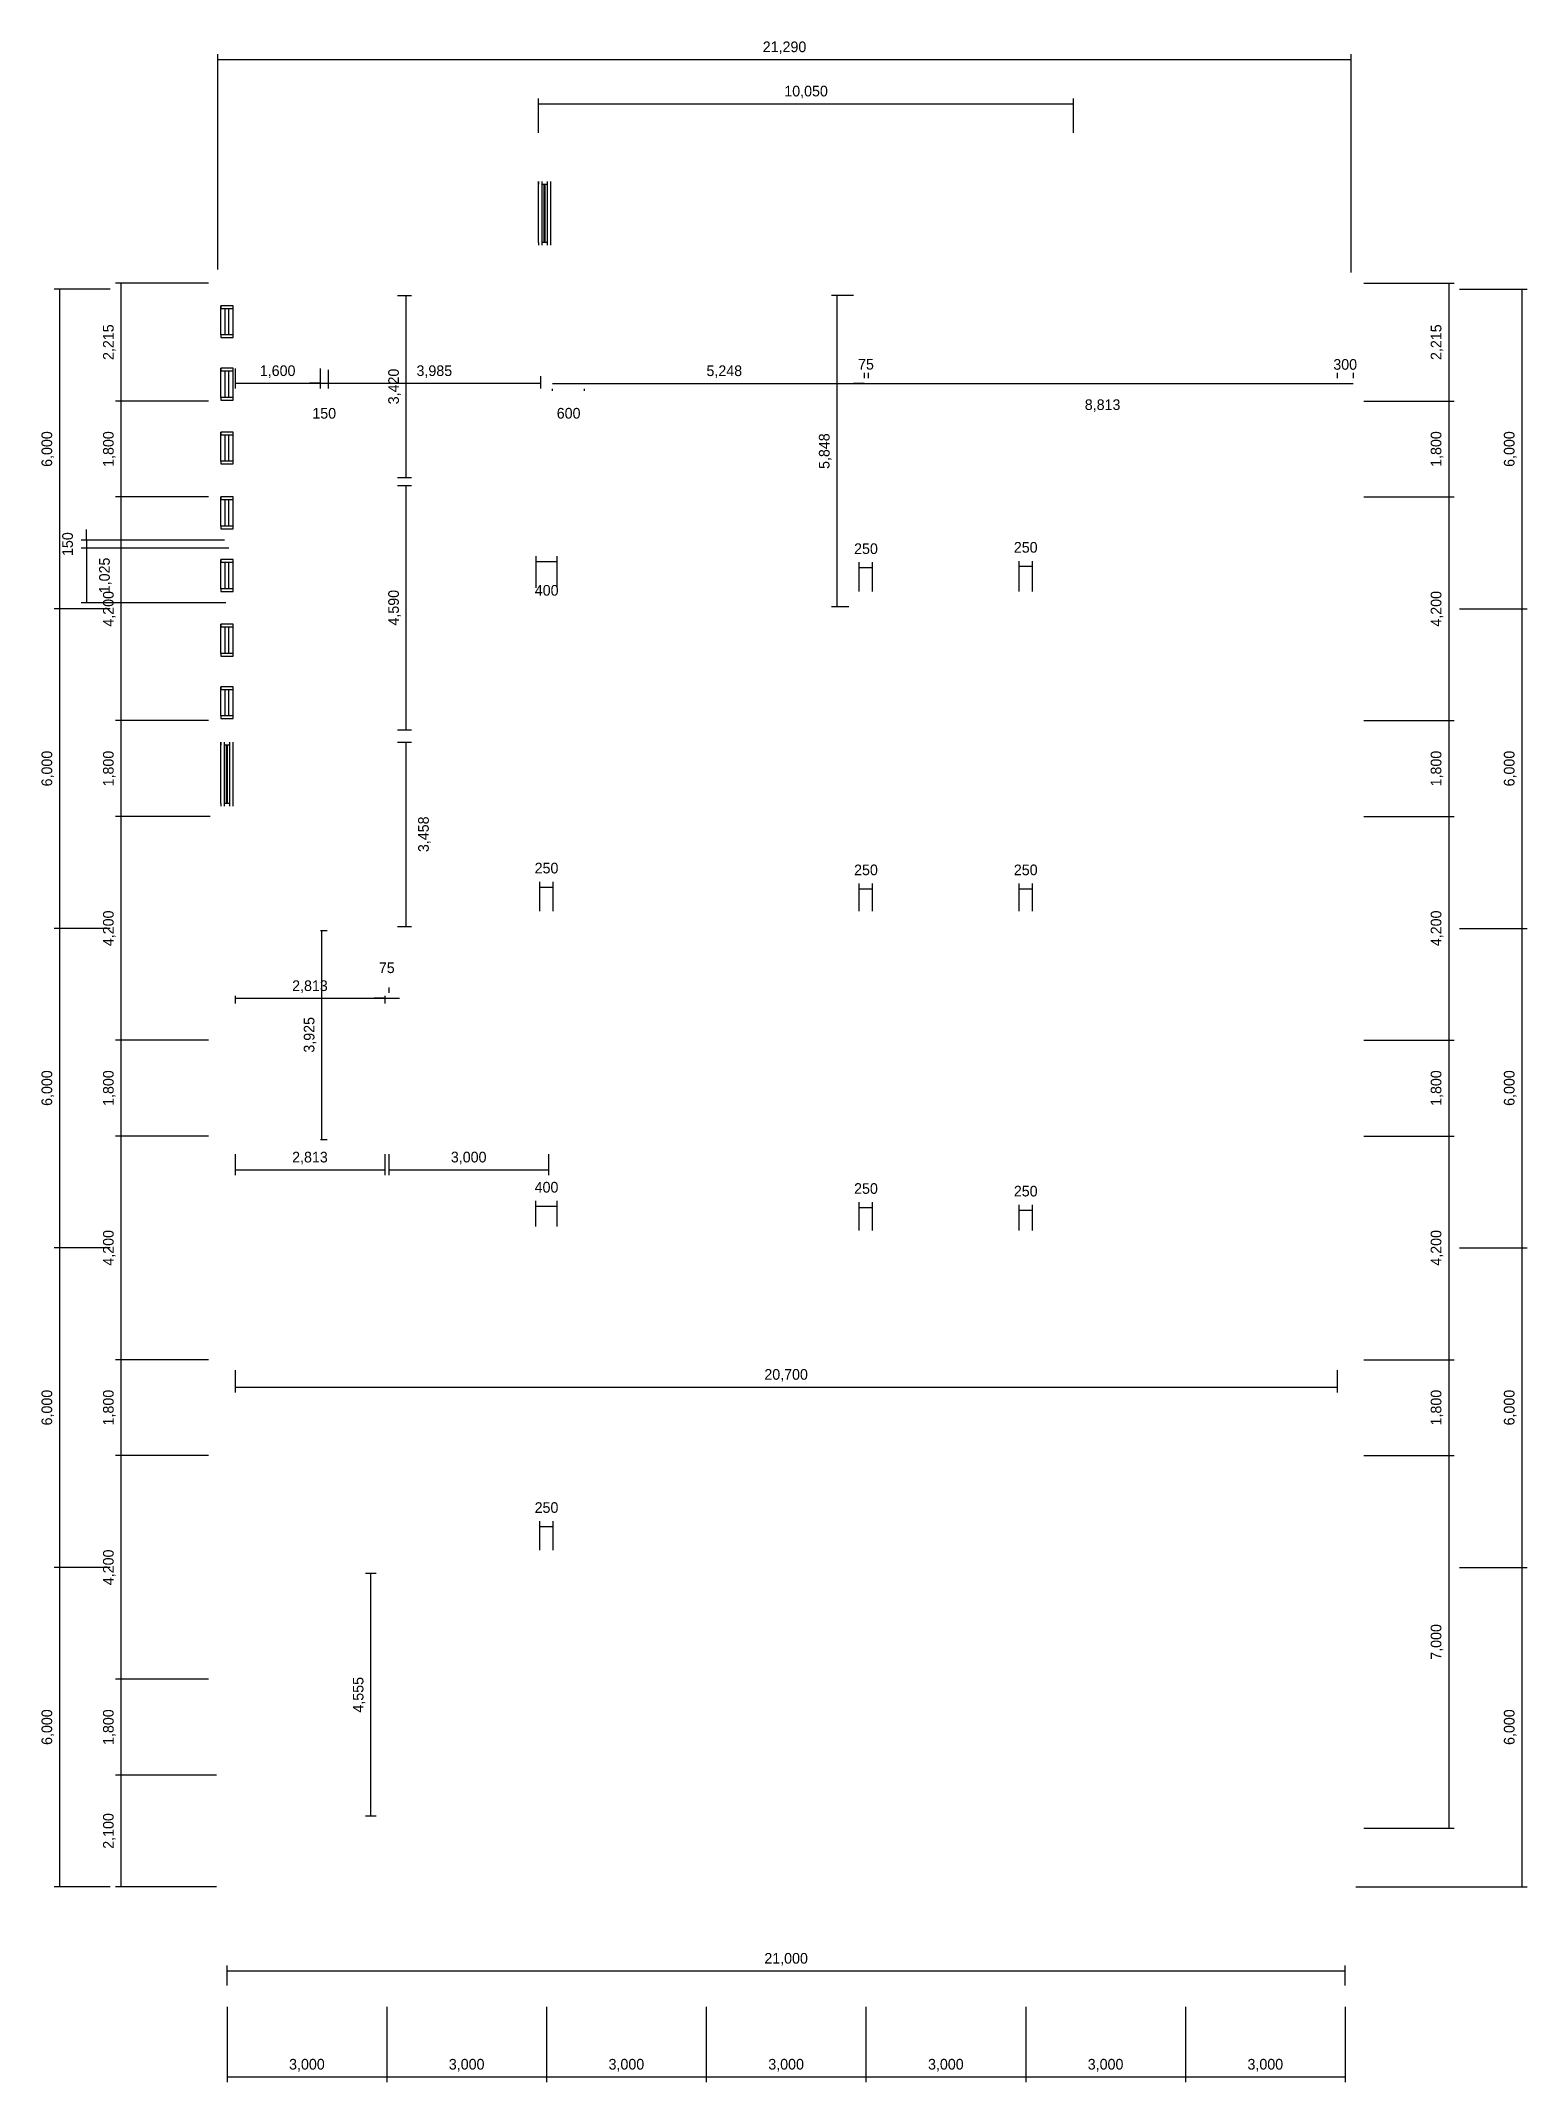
# Model space of a CAD drawing. Extents: x -2017610 to 288295, y -481381 to 250994.
# Drawn here: x 206025 to 233941, y -277472 to -239139 of the extents above; entities that cross this region are included whole.
import ezdxf

# ---------------------------------------------------------------- set-up
doc = ezdxf.new("R2010")
doc.units = 0
doc.header["$LTSCALE"] = 7
doc.header["$MEASUREMENT"] = 0
doc.header["$PDMODE"] = 2
doc.layers.get('0').update_dxf_attribs({"linetype": 'CONTINUOUS'})
doc.layers.get('DEFPOINTS').update_dxf_attribs({"linetype": 'CONTINUOUS'})
doc.layers.add('DIM', color=1, linetype='CONTINUOUS')
doc.layers.add('DOOR-WINDOW', color=8, linetype='CONTINUOUS')
doc.styles.add('STYLUS', font='stylu.ttf')
doc.dimstyles.new('DIM100S', dxfattribs={"dimscale": 0, "dimtxt": 200, "dimasz": 200, "dimexe": 100, "dimexo": 200, "dimgap": 100, "dimtad": 1, "dimdec": 0, "dimtxsty": 'STYLUS', "dimblk1": 'ARCHTICK', "dimblk2": 'ARCHTICK', "dimsah": 1, "dimcen": 100, "dimclrd": 256, "dimclre": 256, "dimclrt": 10, "dimazin": 3, "dimtfac": 1, "dimtdec": 0, "dimtmove": 0, "dimatfit": 3, "dimtolj": 1, "dimtzin": 0})

msp = doc.modelspace()

# ---------------------------------------------------------------- blocks, each defined once
blk = doc.blocks.new('*D653')
at = {"layer": 'DEFPOINTS', "color": 0}
for p in [(224648, -249007), (224398, -249680), (224648, -249680)]:
    blk.add_point(p, dxfattribs=at)
at = {"layer": 'DIM'}
for p, q in [((224398, -249480), (224398, -248907)), ((224398, -249007), (224648, -249007)), ((224648, -249480), (224648, -248907))]:
    blk.add_line(p, q, dxfattribs=at)
at = {"layer": 'DIM', "color": 10, "insert": (224523, -248652), "char_height": 200, "attachment_point": 5, "style": 'STYLUS'}
blk.add_mtext('\\A1;250', dxfattribs=at)
blk = doc.blocks.new('_ARCHTICK')
blk = doc.blocks.new('*D654')
at = {"layer": 'DEFPOINTS', "color": 0}
for p in [(221648, -249032), (221398, -249680), (221648, -249680)]:
    blk.add_point(p, dxfattribs=at)
at = {"layer": 'DIM'}
for p, q in [((221398, -249480), (221398, -248932)), ((221398, -249032), (221648, -249032)), ((221648, -249480), (221648, -248932))]:
    blk.add_line(p, q, dxfattribs=at)
at = {"layer": 'DIM', "color": 10, "insert": (221523, -248677), "char_height": 200, "attachment_point": 5, "style": 'STYLUS'}
blk.add_mtext('\\A1;250', dxfattribs=at)
blk = doc.blocks.new('*D655')
at = {"layer": 'DEFPOINTS', "color": 0}
for p in [(215726, -248914), (215326, -249608), (215726, -249608)]:
    blk.add_point(p, dxfattribs=at)
at = {"layer": 'DIM'}
for p, q in [((215326, -249408), (215326, -248814)), ((215326, -248914), (215726, -248914)), ((215726, -249408), (215726, -248814))]:
    blk.add_line(p, q, dxfattribs=at)
at = {"layer": 'DIM', "color": 10, "insert": (215526, -249459), "char_height": 200, "attachment_point": 5, "style": 'STYLUS'}
blk.add_mtext('\\A1;400', dxfattribs=at)
blk = doc.blocks.new('*D656')
at = {"layer": 'DEFPOINTS', "color": 0}
for p in [(215648, -255030), (215398, -255680), (215648, -255680)]:
    blk.add_point(p, dxfattribs=at)
at = {"layer": 'DIM'}
for p, q in [((215398, -255480), (215398, -254930)), ((215398, -255030), (215648, -255030)), ((215648, -255480), (215648, -254930))]:
    blk.add_line(p, q, dxfattribs=at)
at = {"layer": 'DIM', "color": 10, "insert": (215523, -254675), "char_height": 200, "attachment_point": 5, "style": 'STYLUS'}
blk.add_mtext('\\A1;250', dxfattribs=at)
blk = doc.blocks.new('*D657')
at = {"layer": 'DEFPOINTS', "color": 0}
for p in [(221648, -255064), (221398, -255680), (221648, -255680)]:
    blk.add_point(p, dxfattribs=at)
at = {"layer": 'DIM'}
for p, q in [((221398, -255480), (221398, -254964)), ((221398, -255064), (221648, -255064)), ((221648, -255480), (221648, -254964))]:
    blk.add_line(p, q, dxfattribs=at)
at = {"layer": 'DIM', "color": 10, "insert": (221523, -254709), "char_height": 200, "attachment_point": 5, "style": 'STYLUS'}
blk.add_mtext('\\A1;250', dxfattribs=at)
blk = doc.blocks.new('*D658')
at = {"layer": 'DEFPOINTS', "color": 0}
for p in [(224648, -255064), (224398, -255680), (224648, -255680)]:
    blk.add_point(p, dxfattribs=at)
at = {"layer": 'DIM'}
for p, q in [((224398, -255480), (224398, -254964)), ((224398, -255064), (224648, -255064)), ((224648, -255480), (224648, -254964))]:
    blk.add_line(p, q, dxfattribs=at)
at = {"layer": 'DIM', "color": 10, "insert": (224523, -254709), "char_height": 200, "attachment_point": 5, "style": 'STYLUS'}
blk.add_mtext('\\A1;250', dxfattribs=at)
blk = doc.blocks.new('*D659')
at = {"layer": 'DEFPOINTS', "color": 0}
for p in [(215723, -261023), (215323, -261605), (215723, -261605)]:
    blk.add_point(p, dxfattribs=at)
at = {"layer": 'DIM'}
for p, q in [((215323, -261405), (215323, -260923)), ((215323, -261023), (215723, -261023)), ((215723, -261405), (215723, -260923))]:
    blk.add_line(p, q, dxfattribs=at)
at = {"layer": 'DIM', "color": 10, "insert": (215523, -260668), "char_height": 200, "attachment_point": 5, "style": 'STYLUS'}
blk.add_mtext('\\A1;400', dxfattribs=at)
blk = doc.blocks.new('*D660')
at = {"layer": 'DEFPOINTS', "color": 0}
for p in [(221648, -261047), (221398, -261680), (221648, -261680)]:
    blk.add_point(p, dxfattribs=at)
at = {"layer": 'DIM'}
for p, q in [((221398, -261480), (221398, -260947)), ((221398, -261047), (221648, -261047)), ((221648, -261480), (221648, -260947))]:
    blk.add_line(p, q, dxfattribs=at)
at = {"layer": 'DIM', "color": 10, "insert": (221523, -260692), "char_height": 200, "attachment_point": 5, "style": 'STYLUS'}
blk.add_mtext('\\A1;250', dxfattribs=at)
blk = doc.blocks.new('*D661')
at = {"layer": 'DEFPOINTS', "color": 0}
for p in [(224648, -261096), (224398, -261680), (224648, -261680)]:
    blk.add_point(p, dxfattribs=at)
at = {"layer": 'DIM'}
for p, q in [((224398, -261480), (224398, -260996)), ((224648, -261480), (224648, -260996)), ((224398, -261096), (224648, -261096))]:
    blk.add_line(p, q, dxfattribs=at)
at = {"layer": 'DIM', "color": 10, "insert": (224523, -260741), "char_height": 200, "attachment_point": 5, "style": 'STYLUS'}
blk.add_mtext('\\A1;250', dxfattribs=at)
blk = doc.blocks.new('*D662')
at = {"layer": 'DEFPOINTS', "color": 0}
for p in [(215648, -267038), (215398, -267680), (215648, -267680)]:
    blk.add_point(p, dxfattribs=at)
at = {"layer": 'DIM'}
for p, q in [((215398, -267480), (215398, -266938)), ((215398, -267038), (215648, -267038)), ((215648, -267480), (215648, -266938))]:
    blk.add_line(p, q, dxfattribs=at)
at = {"layer": 'DIM', "color": 10, "insert": (215523, -266683), "char_height": 200, "attachment_point": 5, "style": 'STYLUS'}
blk.add_mtext('\\A1;250', dxfattribs=at)
blk = doc.blocks.new('*D663')
at = {"layer": 'DEFPOINTS', "color": 0}
for p in [(225423, -240320), (215373, -241065), (225423, -241065)]:
    blk.add_point(p, dxfattribs=at)
at = {"layer": 'DIM'}
for p, q in [((215373, -240865), (215373, -240220)), ((215373, -240320), (225423, -240320)), ((225423, -240865), (225423, -240220))]:
    blk.add_line(p, q, dxfattribs=at)
at = {"layer": 'DIM', "color": 10, "insert": (220398, -240101), "char_height": 200, "attachment_point": 5, "style": 'STYLUS'}
blk.add_mtext('\\A1;10,050', dxfattribs=at)
blk = doc.blocks.new('*D664')
at = {"layer": 'DEFPOINTS', "color": 0}
for p in [(230638, -239489), (209348, -243630), (230638, -243690)]:
    blk.add_point(p, dxfattribs=at)
at = {"layer": 'DIM'}
for p, q in [((209348, -243430), (209348, -239389)), ((209348, -239489), (230638, -239489)), ((230638, -243490), (230638, -239389))]:
    blk.add_line(p, q, dxfattribs=at)
at = {"layer": 'DIM', "color": 10, "insert": (219993, -239270), "char_height": 200, "attachment_point": 5, "style": 'STYLUS'}
blk.add_mtext('\\A1;21,290', dxfattribs=at)
blk = doc.blocks.new('*D665')
at = {"layer": 'DEFPOINTS', "color": 0}
for p in [(209523, -275855), (212523, -275855), (212523, -277372)]:
    blk.add_point(p, dxfattribs=at)
at = {"layer": 'DIM'}
for p, q in [((209523, -276055), (209523, -277472)), ((212523, -276055), (212523, -277472)), ((209523, -277372), (212523, -277372))]:
    blk.add_line(p, q, dxfattribs=at)
at = {"layer": 'DIM', "color": 10, "insert": (211023, -277154), "char_height": 200, "attachment_point": 5, "style": 'STYLUS'}
blk.add_mtext('\\A1;3,000', dxfattribs=at)
blk = doc.blocks.new('*D666')
at = {"layer": 'DEFPOINTS', "color": 0}
for p in [(212523, -275855), (215523, -275855), (215523, -277372)]:
    blk.add_point(p, dxfattribs=at)
at = {"layer": 'DIM'}
for p, q in [((212523, -276055), (212523, -277472)), ((215523, -276055), (215523, -277472)), ((212523, -277372), (215523, -277372))]:
    blk.add_line(p, q, dxfattribs=at)
at = {"layer": 'DIM', "color": 10, "insert": (214023, -277154), "char_height": 200, "attachment_point": 5, "style": 'STYLUS'}
blk.add_mtext('\\A1;3,000', dxfattribs=at)
blk = doc.blocks.new('*D667')
at = {"layer": 'DEFPOINTS', "color": 0}
for p in [(215523, -275855), (218523, -275855), (218523, -277372)]:
    blk.add_point(p, dxfattribs=at)
at = {"layer": 'DIM'}
for p, q in [((215523, -276055), (215523, -277472)), ((218523, -276055), (218523, -277472)), ((215523, -277372), (218523, -277372))]:
    blk.add_line(p, q, dxfattribs=at)
at = {"layer": 'DIM', "color": 10, "insert": (217023, -277154), "char_height": 200, "attachment_point": 5, "style": 'STYLUS'}
blk.add_mtext('\\A1;3,000', dxfattribs=at)
blk = doc.blocks.new('*D668')
at = {"layer": 'DEFPOINTS', "color": 0}
for p in [(218523, -275855), (221523, -275855), (221523, -277372)]:
    blk.add_point(p, dxfattribs=at)
at = {"layer": 'DIM'}
for p, q in [((218523, -276055), (218523, -277472)), ((221523, -276055), (221523, -277472)), ((218523, -277372), (221523, -277372))]:
    blk.add_line(p, q, dxfattribs=at)
at = {"layer": 'DIM', "color": 10, "insert": (220023, -277154), "char_height": 200, "attachment_point": 5, "style": 'STYLUS'}
blk.add_mtext('\\A1;3,000', dxfattribs=at)
blk = doc.blocks.new('*D669')
at = {"layer": 'DEFPOINTS', "color": 0}
for p in [(221523, -275855), (224523, -275855), (224523, -277372)]:
    blk.add_point(p, dxfattribs=at)
at = {"layer": 'DIM'}
for p, q in [((221523, -276055), (221523, -277472)), ((224523, -276055), (224523, -277472)), ((221523, -277372), (224523, -277372))]:
    blk.add_line(p, q, dxfattribs=at)
at = {"layer": 'DIM', "color": 10, "insert": (223023, -277154), "char_height": 200, "attachment_point": 5, "style": 'STYLUS'}
blk.add_mtext('\\A1;3,000', dxfattribs=at)
blk = doc.blocks.new('*D670')
at = {"layer": 'DEFPOINTS', "color": 0}
for p in [(224523, -275855), (227523, -275855), (227523, -277372)]:
    blk.add_point(p, dxfattribs=at)
at = {"layer": 'DIM'}
for p, q in [((224523, -276055), (224523, -277472)), ((227523, -276055), (227523, -277472)), ((224523, -277372), (227523, -277372))]:
    blk.add_line(p, q, dxfattribs=at)
at = {"layer": 'DIM', "color": 10, "insert": (226023, -277154), "char_height": 200, "attachment_point": 5, "style": 'STYLUS'}
blk.add_mtext('\\A1;3,000', dxfattribs=at)
blk = doc.blocks.new('*D671')
at = {"layer": 'DEFPOINTS', "color": 0}
for p in [(227523, -275855), (230523, -275855), (230523, -277372)]:
    blk.add_point(p, dxfattribs=at)
at = {"layer": 'DIM'}
for p, q in [((227523, -276055), (227523, -277472)), ((230523, -276055), (230523, -277472)), ((227523, -277372), (230523, -277372))]:
    blk.add_line(p, q, dxfattribs=at)
at = {"layer": 'DIM', "color": 10, "insert": (229023, -277154), "char_height": 200, "attachment_point": 5, "style": 'STYLUS'}
blk.add_mtext('\\A1;3,000', dxfattribs=at)
blk = doc.blocks.new('*D672')
at = {"layer": 'DEFPOINTS', "color": 0}
for p in [(230523, -275384), (209523, -275855), (230523, -275855)]:
    blk.add_point(p, dxfattribs=at)
at = {"layer": 'DIM'}
for p, q in [((209523, -275655), (209523, -275284)), ((209523, -275384), (230523, -275384)), ((230523, -275655), (230523, -275284))]:
    blk.add_line(p, q, dxfattribs=at)
at = {"layer": 'DIM', "color": 10, "insert": (220023, -275165), "char_height": 200, "attachment_point": 5, "style": 'STYLUS'}
blk.add_mtext('\\A1;21,000', dxfattribs=at)
blk = doc.blocks.new('*D673')
at = {"layer": 'DEFPOINTS', "color": 0}
for p in [(230673, -243690), (230673, -245905), (232467, -245905)]:
    blk.add_point(p, dxfattribs=at)
at = {"layer": 'DIM'}
for p, q in [((230873, -243690), (232567, -243690)), ((232467, -243690), (232467, -245905)), ((230873, -245905), (232567, -245905))]:
    blk.add_line(p, q, dxfattribs=at)
at = {"layer": 'DIM', "color": 10, "insert": (232249, -244798), "char_height": 200, "attachment_point": 5, "rotation": 90, "style": 'STYLUS'}
blk.add_mtext('\\A1;2,215', dxfattribs=at)
blk = doc.blocks.new('*D674')
at = {"layer": 'DEFPOINTS', "color": 0}
for p in [(230673, -245905), (230673, -247705), (232467, -247705)]:
    blk.add_point(p, dxfattribs=at)
at = {"layer": 'DIM'}
for p, q in [((230873, -245905), (232567, -245905)), ((232467, -245905), (232467, -247705)), ((230873, -247705), (232567, -247705))]:
    blk.add_line(p, q, dxfattribs=at)
at = {"layer": 'DIM', "color": 10, "insert": (232248, -246805), "char_height": 200, "attachment_point": 5, "rotation": 90, "style": 'STYLUS'}
blk.add_mtext('\\A1;1,800', dxfattribs=at)
blk = doc.blocks.new('*D675')
at = {"layer": 'DEFPOINTS', "color": 0}
for p in [(230673, -247705), (230673, -251905), (232467, -251905)]:
    blk.add_point(p, dxfattribs=at)
at = {"layer": 'DIM'}
for p, q in [((230873, -247705), (232567, -247705)), ((232467, -247705), (232467, -251905)), ((230873, -251905), (232567, -251905))]:
    blk.add_line(p, q, dxfattribs=at)
at = {"layer": 'DIM', "color": 10, "insert": (232248, -249805), "char_height": 200, "attachment_point": 5, "rotation": 90, "style": 'STYLUS'}
blk.add_mtext('\\A1;4,200', dxfattribs=at)
blk = doc.blocks.new('*D676')
at = {"layer": 'DEFPOINTS', "color": 0}
for p in [(230673, -251905), (230673, -253705), (232467, -253705)]:
    blk.add_point(p, dxfattribs=at)
at = {"layer": 'DIM'}
for p, q in [((230873, -251905), (232567, -251905)), ((232467, -251905), (232467, -253705)), ((230873, -253705), (232567, -253705))]:
    blk.add_line(p, q, dxfattribs=at)
at = {"layer": 'DIM', "color": 10, "insert": (232248, -252805), "char_height": 200, "attachment_point": 5, "rotation": 90, "style": 'STYLUS'}
blk.add_mtext('\\A1;1,800', dxfattribs=at)
blk = doc.blocks.new('*D677')
at = {"layer": 'DEFPOINTS', "color": 0}
for p in [(230673, -253705), (230673, -257905), (232467, -257905)]:
    blk.add_point(p, dxfattribs=at)
at = {"layer": 'DIM'}
for p, q in [((230873, -253705), (232567, -253705)), ((232467, -253705), (232467, -257905)), ((230873, -257905), (232567, -257905))]:
    blk.add_line(p, q, dxfattribs=at)
at = {"layer": 'DIM', "color": 10, "insert": (232248, -255805), "char_height": 200, "attachment_point": 5, "rotation": 90, "style": 'STYLUS'}
blk.add_mtext('\\A1;4,200', dxfattribs=at)
blk = doc.blocks.new('*D678')
at = {"layer": 'DEFPOINTS', "color": 0}
for p in [(230673, -257905), (230673, -259705), (232467, -259705)]:
    blk.add_point(p, dxfattribs=at)
at = {"layer": 'DIM'}
for p, q in [((230873, -257905), (232567, -257905)), ((232467, -257905), (232467, -259705)), ((230873, -259705), (232567, -259705))]:
    blk.add_line(p, q, dxfattribs=at)
at = {"layer": 'DIM', "color": 10, "insert": (232248, -258805), "char_height": 200, "attachment_point": 5, "rotation": 90, "style": 'STYLUS'}
blk.add_mtext('\\A1;1,800', dxfattribs=at)
blk = doc.blocks.new('*D679')
at = {"layer": 'DEFPOINTS', "color": 0}
for p in [(230673, -259705), (230673, -263905), (232467, -263905)]:
    blk.add_point(p, dxfattribs=at)
at = {"layer": 'DIM'}
for p, q in [((230873, -259705), (232567, -259705)), ((232467, -259705), (232467, -263905)), ((230873, -263905), (232567, -263905))]:
    blk.add_line(p, q, dxfattribs=at)
at = {"layer": 'DIM', "color": 10, "insert": (232248, -261805), "char_height": 200, "attachment_point": 5, "rotation": 90, "style": 'STYLUS'}
blk.add_mtext('\\A1;4,200', dxfattribs=at)
blk = doc.blocks.new('*D680')
at = {"layer": 'DEFPOINTS', "color": 0}
for p in [(230673, -263905), (230673, -265705), (232467, -265705)]:
    blk.add_point(p, dxfattribs=at)
at = {"layer": 'DIM'}
for p, q in [((230873, -263905), (232567, -263905)), ((232467, -263905), (232467, -265705)), ((230873, -265705), (232567, -265705))]:
    blk.add_line(p, q, dxfattribs=at)
at = {"layer": 'DIM', "color": 10, "insert": (232248, -264805), "char_height": 200, "attachment_point": 5, "rotation": 90, "style": 'STYLUS'}
blk.add_mtext('\\A1;1,800', dxfattribs=at)
blk = doc.blocks.new('*D681')
at = {"layer": 'DEFPOINTS', "color": 0}
for p in [(230673, -265705), (230673, -272705), (232467, -272705)]:
    blk.add_point(p, dxfattribs=at)
at = {"layer": 'DIM'}
for p, q in [((230873, -265705), (232567, -265705)), ((232467, -265705), (232467, -272705)), ((230873, -272705), (232567, -272705))]:
    blk.add_line(p, q, dxfattribs=at)
at = {"layer": 'DIM', "color": 10, "insert": (232248, -269205), "char_height": 200, "attachment_point": 5, "rotation": 90, "style": 'STYLUS'}
blk.add_mtext('\\A1;7,000', dxfattribs=at)
blk = doc.blocks.new('*D682')
at = {"layer": 'DEFPOINTS', "color": 0}
for p in [(232467, -243805), (232467, -249805), (233841, -249805)]:
    blk.add_point(p, dxfattribs=at)
at = {"layer": 'DIM'}
for p, q in [((232667, -243805), (233941, -243805)), ((233841, -243805), (233841, -249805)), ((232667, -249805), (233941, -249805))]:
    blk.add_line(p, q, dxfattribs=at)
at = {"layer": 'DIM', "color": 10, "insert": (233622, -246805), "char_height": 200, "attachment_point": 5, "rotation": 90, "style": 'STYLUS'}
blk.add_mtext('\\A1;6,000', dxfattribs=at)
blk = doc.blocks.new('*D683')
at = {"layer": 'DEFPOINTS', "color": 0}
for p in [(232467, -249805), (232467, -255805), (233841, -255805)]:
    blk.add_point(p, dxfattribs=at)
at = {"layer": 'DIM'}
for p, q in [((232667, -249805), (233941, -249805)), ((233841, -249805), (233841, -255805)), ((232667, -255805), (233941, -255805))]:
    blk.add_line(p, q, dxfattribs=at)
at = {"layer": 'DIM', "color": 10, "insert": (233622, -252805), "char_height": 200, "attachment_point": 5, "rotation": 90, "style": 'STYLUS'}
blk.add_mtext('\\A1;6,000', dxfattribs=at)
blk = doc.blocks.new('*D684')
at = {"layer": 'DEFPOINTS', "color": 0}
for p in [(232467, -255805), (232467, -261805), (233841, -261805)]:
    blk.add_point(p, dxfattribs=at)
at = {"layer": 'DIM'}
for p, q in [((232667, -255805), (233941, -255805)), ((233841, -255805), (233841, -261805)), ((232667, -261805), (233941, -261805))]:
    blk.add_line(p, q, dxfattribs=at)
at = {"layer": 'DIM', "color": 10, "insert": (233622, -258805), "char_height": 200, "attachment_point": 5, "rotation": 90, "style": 'STYLUS'}
blk.add_mtext('\\A1;6,000', dxfattribs=at)
blk = doc.blocks.new('*D685')
at = {"layer": 'DEFPOINTS', "color": 0}
for p in [(232467, -261805), (232467, -267805), (233841, -267805)]:
    blk.add_point(p, dxfattribs=at)
at = {"layer": 'DIM'}
for p, q in [((232667, -261805), (233941, -261805)), ((233841, -261805), (233841, -267805)), ((232667, -267805), (233941, -267805))]:
    blk.add_line(p, q, dxfattribs=at)
at = {"layer": 'DIM', "color": 10, "insert": (233622, -264805), "char_height": 200, "attachment_point": 5, "rotation": 90, "style": 'STYLUS'}
blk.add_mtext('\\A1;6,000', dxfattribs=at)
blk = doc.blocks.new('*D686')
at = {"layer": 'DEFPOINTS', "color": 0}
for p in [(232467, -267805), (230523, -273805), (233841, -273805)]:
    blk.add_point(p, dxfattribs=at)
at = {"layer": 'DIM'}
for p, q in [((232667, -267805), (233941, -267805)), ((233841, -267805), (233841, -273805)), ((230723, -273805), (233941, -273805))]:
    blk.add_line(p, q, dxfattribs=at)
at = {"layer": 'DIM', "color": 10, "insert": (233622, -270805), "char_height": 200, "attachment_point": 5, "rotation": 90, "style": 'STYLUS'}
blk.add_mtext('\\A1;6,000', dxfattribs=at)
blk = doc.blocks.new('*D687')
at = {"layer": 'DEFPOINTS', "color": 0}
for p in [(209373, -243690), (207530, -245905), (209373, -245905)]:
    blk.add_point(p, dxfattribs=at)
at = {"layer": 'DIM'}
for p, q in [((209173, -243690), (207430, -243690)), ((207530, -243690), (207530, -245905)), ((209173, -245905), (207430, -245905))]:
    blk.add_line(p, q, dxfattribs=at)
at = {"layer": 'DIM', "color": 10, "insert": (207312, -244798), "char_height": 200, "attachment_point": 5, "rotation": 90, "style": 'STYLUS'}
blk.add_mtext('\\A1;2,215', dxfattribs=at)
blk = doc.blocks.new('*D688')
at = {"layer": 'DEFPOINTS', "color": 0}
for p in [(209373, -245905), (207530, -247705), (209373, -247705)]:
    blk.add_point(p, dxfattribs=at)
at = {"layer": 'DIM'}
for p, q in [((209173, -245905), (207430, -245905)), ((207530, -245905), (207530, -247705)), ((209173, -247705), (207430, -247705))]:
    blk.add_line(p, q, dxfattribs=at)
at = {"layer": 'DIM', "color": 10, "insert": (207312, -246805), "char_height": 200, "attachment_point": 5, "rotation": 90, "style": 'STYLUS'}
blk.add_mtext('\\A1;1,800', dxfattribs=at)
blk = doc.blocks.new('*D689')
at = {"layer": 'DEFPOINTS', "color": 0}
for p in [(209373, -247705), (207530, -251905), (209373, -251905)]:
    blk.add_point(p, dxfattribs=at)
at = {"layer": 'DIM'}
for p, q in [((209173, -247705), (207430, -247705)), ((207530, -247705), (207530, -251905)), ((209173, -251905), (207430, -251905))]:
    blk.add_line(p, q, dxfattribs=at)
at = {"layer": 'DIM', "color": 10, "insert": (207312, -249805), "char_height": 200, "attachment_point": 5, "rotation": 90, "style": 'STYLUS'}
blk.add_mtext('\\A1;4,200', dxfattribs=at)
blk = doc.blocks.new('*D690')
at = {"layer": 'DEFPOINTS', "color": 0}
for p in [(209373, -251905), (207530, -253705), (209408, -253705)]:
    blk.add_point(p, dxfattribs=at)
at = {"layer": 'DIM'}
for p, q in [((209173, -251905), (207430, -251905)), ((207530, -251905), (207530, -253705)), ((209208, -253705), (207430, -253705))]:
    blk.add_line(p, q, dxfattribs=at)
at = {"layer": 'DIM', "color": 10, "insert": (207312, -252805), "char_height": 200, "attachment_point": 5, "rotation": 90, "style": 'STYLUS'}
blk.add_mtext('\\A1;1,800', dxfattribs=at)
blk = doc.blocks.new('*D691')
at = {"layer": 'DEFPOINTS', "color": 0}
for p in [(209408, -253705), (207530, -257905), (209373, -257905)]:
    blk.add_point(p, dxfattribs=at)
at = {"layer": 'DIM'}
for p, q in [((209208, -253705), (207430, -253705)), ((207530, -253705), (207530, -257905)), ((209173, -257905), (207430, -257905))]:
    blk.add_line(p, q, dxfattribs=at)
at = {"layer": 'DIM', "color": 10, "insert": (207312, -255805), "char_height": 200, "attachment_point": 5, "rotation": 90, "style": 'STYLUS'}
blk.add_mtext('\\A1;4,200', dxfattribs=at)
blk = doc.blocks.new('*D692')
at = {"layer": 'DEFPOINTS', "color": 0}
for p in [(209373, -257905), (207530, -259705), (209373, -259705)]:
    blk.add_point(p, dxfattribs=at)
at = {"layer": 'DIM'}
for p, q in [((209173, -257905), (207430, -257905)), ((207530, -257905), (207530, -259705)), ((209173, -259705), (207430, -259705))]:
    blk.add_line(p, q, dxfattribs=at)
at = {"layer": 'DIM', "color": 10, "insert": (207312, -258805), "char_height": 200, "attachment_point": 5, "rotation": 90, "style": 'STYLUS'}
blk.add_mtext('\\A1;1,800', dxfattribs=at)
blk = doc.blocks.new('*D693')
at = {"layer": 'DEFPOINTS', "color": 0}
for p in [(209373, -259705), (207530, -263905), (209373, -263905)]:
    blk.add_point(p, dxfattribs=at)
at = {"layer": 'DIM'}
for p, q in [((209173, -259705), (207430, -259705)), ((207530, -259705), (207530, -263905)), ((209173, -263905), (207430, -263905))]:
    blk.add_line(p, q, dxfattribs=at)
at = {"layer": 'DIM', "color": 10, "insert": (207312, -261805), "char_height": 200, "attachment_point": 5, "rotation": 90, "style": 'STYLUS'}
blk.add_mtext('\\A1;4,200', dxfattribs=at)
blk = doc.blocks.new('*D694')
at = {"layer": 'DEFPOINTS', "color": 0}
for p in [(209373, -263905), (207530, -265705), (209373, -265705)]:
    blk.add_point(p, dxfattribs=at)
at = {"layer": 'DIM'}
for p, q in [((209173, -263905), (207430, -263905)), ((207530, -263905), (207530, -265705)), ((209173, -265705), (207430, -265705))]:
    blk.add_line(p, q, dxfattribs=at)
at = {"layer": 'DIM', "color": 10, "insert": (207312, -264805), "char_height": 200, "attachment_point": 5, "rotation": 90, "style": 'STYLUS'}
blk.add_mtext('\\A1;1,800', dxfattribs=at)
blk = doc.blocks.new('*D695')
at = {"layer": 'DEFPOINTS', "color": 0}
for p in [(209373, -265705), (207530, -269905), (209373, -269905)]:
    blk.add_point(p, dxfattribs=at)
at = {"layer": 'DIM'}
for p, q in [((209173, -265705), (207430, -265705)), ((207530, -265705), (207530, -269905)), ((209173, -269905), (207430, -269905))]:
    blk.add_line(p, q, dxfattribs=at)
at = {"layer": 'DIM', "color": 10, "insert": (207312, -267805), "char_height": 200, "attachment_point": 5, "rotation": 90, "style": 'STYLUS'}
blk.add_mtext('\\A1;4,200', dxfattribs=at)
blk = doc.blocks.new('*D696')
at = {"layer": 'DEFPOINTS', "color": 0}
for p in [(209373, -269905), (207530, -271705), (209523, -271705)]:
    blk.add_point(p, dxfattribs=at)
at = {"layer": 'DIM'}
for p, q in [((209173, -269905), (207430, -269905)), ((207530, -269905), (207530, -271705)), ((209323, -271705), (207430, -271705))]:
    blk.add_line(p, q, dxfattribs=at)
at = {"layer": 'DIM', "color": 10, "insert": (207312, -270805), "char_height": 200, "attachment_point": 5, "rotation": 90, "style": 'STYLUS'}
blk.add_mtext('\\A1;1,800', dxfattribs=at)
blk = doc.blocks.new('*D697')
at = {"layer": 'DEFPOINTS', "color": 0}
for p in [(209523, -271705), (207530, -273805), (209523, -273805)]:
    blk.add_point(p, dxfattribs=at)
at = {"layer": 'DIM'}
for p, q in [((209323, -271705), (207430, -271705)), ((207530, -271705), (207530, -273805)), ((209323, -273805), (207430, -273805))]:
    blk.add_line(p, q, dxfattribs=at)
at = {"layer": 'DIM', "color": 10, "insert": (207312, -272755), "char_height": 200, "attachment_point": 5, "rotation": 90, "style": 'STYLUS'}
blk.add_mtext('\\A1;2,100', dxfattribs=at)
blk = doc.blocks.new('*D698')
at = {"layer": 'DEFPOINTS', "color": 0}
for p in [(207530, -243805), (206375, -249805), (207530, -249805)]:
    blk.add_point(p, dxfattribs=at)
at = {"layer": 'DIM'}
for p, q in [((207330, -243805), (206275, -243805)), ((206375, -243805), (206375, -249805)), ((207330, -249805), (206275, -249805))]:
    blk.add_line(p, q, dxfattribs=at)
at = {"layer": 'DIM', "color": 10, "insert": (206157, -246805), "char_height": 200, "attachment_point": 5, "rotation": 90, "style": 'STYLUS'}
blk.add_mtext('\\A1;6,000', dxfattribs=at)
blk = doc.blocks.new('*D699')
at = {"layer": 'DEFPOINTS', "color": 0}
for p in [(207530, -249805), (206375, -255805), (207530, -255805)]:
    blk.add_point(p, dxfattribs=at)
at = {"layer": 'DIM'}
for p, q in [((207330, -249805), (206275, -249805)), ((206375, -249805), (206375, -255805)), ((207330, -255805), (206275, -255805))]:
    blk.add_line(p, q, dxfattribs=at)
at = {"layer": 'DIM', "color": 10, "insert": (206157, -252805), "char_height": 200, "attachment_point": 5, "rotation": 90, "style": 'STYLUS'}
blk.add_mtext('\\A1;6,000', dxfattribs=at)
blk = doc.blocks.new('*D700')
at = {"layer": 'DEFPOINTS', "color": 0}
for p in [(207530, -255805), (206375, -261805), (207530, -261805)]:
    blk.add_point(p, dxfattribs=at)
at = {"layer": 'DIM'}
for p, q in [((207330, -255805), (206275, -255805)), ((206375, -255805), (206375, -261805)), ((207330, -261805), (206275, -261805))]:
    blk.add_line(p, q, dxfattribs=at)
at = {"layer": 'DIM', "color": 10, "insert": (206157, -258805), "char_height": 200, "attachment_point": 5, "rotation": 90, "style": 'STYLUS'}
blk.add_mtext('\\A1;6,000', dxfattribs=at)
blk = doc.blocks.new('*D701')
at = {"layer": 'DEFPOINTS', "color": 0}
for p in [(207530, -261805), (206375, -267805), (207530, -267805)]:
    blk.add_point(p, dxfattribs=at)
at = {"layer": 'DIM'}
for p, q in [((207330, -261805), (206275, -261805)), ((206375, -261805), (206375, -267805)), ((207330, -267805), (206275, -267805))]:
    blk.add_line(p, q, dxfattribs=at)
at = {"layer": 'DIM', "color": 10, "insert": (206157, -264805), "char_height": 200, "attachment_point": 5, "rotation": 90, "style": 'STYLUS'}
blk.add_mtext('\\A1;6,000', dxfattribs=at)
blk = doc.blocks.new('*D702')
at = {"layer": 'DEFPOINTS', "color": 0}
for p in [(207530, -267805), (206375, -273805), (207530, -273805)]:
    blk.add_point(p, dxfattribs=at)
at = {"layer": 'DIM'}
for p, q in [((207330, -267805), (206275, -267805)), ((206375, -267805), (206375, -273805)), ((207330, -273805), (206275, -273805))]:
    blk.add_line(p, q, dxfattribs=at)
at = {"layer": 'DIM', "color": 10, "insert": (206157, -270805), "char_height": 200, "attachment_point": 5, "rotation": 90, "style": 'STYLUS'}
blk.add_mtext('\\A1;6,000', dxfattribs=at)
blk = doc.blocks.new('*D703')
at = {"layer": 'DEFPOINTS', "color": 0}
for p in [(206884, -248665), (209673, -248515), (209754, -248665)]:
    blk.add_point(p, dxfattribs=at)
at = {"layer": 'DIM'}
for p, q in [((206884, -248515), (206884, -248315)), ((209473, -248515), (206784, -248515)), ((209554, -248665), (206784, -248665)), ((206884, -248515), (206884, -248665)), ((206884, -248665), (206884, -248865))]:
    blk.add_line(p, q, dxfattribs=at)
at = {"layer": 'DIM', "color": 10, "insert": (206529, -248590), "char_height": 200, "attachment_point": 5, "rotation": 90, "style": 'STYLUS'}
blk.add_mtext('\\A1;150', dxfattribs=at)
blk = doc.blocks.new('*D704')
at = {"layer": 'DEFPOINTS', "color": 0}
for p in [(209754, -248665), (206884, -249690), (209698, -249690)]:
    blk.add_point(p, dxfattribs=at)
at = {"layer": 'DIM'}
for p, q in [((209554, -248665), (206784, -248665)), ((206884, -248665), (206884, -249690)), ((209498, -249690), (206784, -249690))]:
    blk.add_line(p, q, dxfattribs=at)
at = {"layer": 'DIM', "color": 10, "insert": (207239, -249178), "char_height": 200, "attachment_point": 5, "rotation": 90, "style": 'STYLUS'}
blk.add_mtext('\\A1;1,025', dxfattribs=at)
blk = doc.blocks.new('*D705')
at = {"layer": 'DEFPOINTS', "color": 0}
for p in [(209673, -245095), (211273, -245095), (211273, -245570)]:
    blk.add_point(p, dxfattribs=at)
at = {"layer": 'DIM'}
for p, q in [((209673, -245295), (209673, -245670)), ((211273, -245295), (211273, -245670)), ((209673, -245570), (211273, -245570))]:
    blk.add_line(p, q, dxfattribs=at)
at = {"layer": 'DIM', "color": 10, "insert": (210473, -245352), "char_height": 200, "attachment_point": 5, "style": 'STYLUS'}
blk.add_mtext('\\A1;1,600', dxfattribs=at)
blk = doc.blocks.new('*D855')
at = {"layer": 'DEFPOINTS', "color": 0}
for p in [(211273, -245095), (211423, -245120), (211423, -245570)]:
    blk.add_point(p, dxfattribs=at)
at = {"layer": 'DIM'}
for p, q in [((211273, -245295), (211273, -245670)), ((211423, -245320), (211423, -245670)), ((211273, -245570), (211073, -245570)), ((211273, -245570), (211423, -245570)), ((211423, -245570), (211623, -245570))]:
    blk.add_line(p, q, dxfattribs=at)
at = {"layer": 'DIM', "color": 10, "insert": (211348, -246135), "char_height": 200, "attachment_point": 5, "style": 'STYLUS'}
blk.add_mtext('\\A1;150', dxfattribs=at)
blk = doc.blocks.new('*D706')
at = {"layer": 'DEFPOINTS', "color": 0}
for p in [(211423, -245120), (215408, -245238), (215408, -245570)]:
    blk.add_point(p, dxfattribs=at)
at = {"layer": 'DIM'}
for p, q in [((211423, -245320), (211423, -245670)), ((211423, -245570), (215408, -245570)), ((215408, -245438), (215408, -245670))]:
    blk.add_line(p, q, dxfattribs=at)
at = {"layer": 'DIM', "color": 10, "insert": (213416, -245352), "char_height": 200, "attachment_point": 5, "style": 'STYLUS'}
blk.add_mtext('\\A1;3,985', dxfattribs=at)
blk = doc.blocks.new('W600')
at = {"layer": 'DOOR-WINDOW', "ltscale": 1000}
for p, q in [((50, 0), (0, 0)), ((0, 0), (0, -230)), ((50, 0), (600, 0)), ((50, -230), (50, 0)), ((550, 0), (550, -230)), ((600, 0), (550, 0)), ((600, -230), (600, 0)), ((0, -230), (50, -230)), ((50, -80), (550, -80)), ((50, -150), (550, -150)), ((50, -230), (600, -230)), ((550, -230), (600, -230))]:
    blk.add_line(p, q, dxfattribs=at)
blk = doc.blocks.new('W1200')
for p, q in [((50, 230), (0, 230)), ((0, 165), (1200, 165)), ((0, 65), (1200, 65)), ((0, 0), (50, 0)), ((50, 230), (1200, 230)), ((50, 65), (50, 165)), ((50, 125), (1150, 125)), ((50, 105), (1150, 105)), ((50, 0), (1200, 0)), ((1200, 230), (1150, 230)), ((1150, 165), (1150, 65)), ((1150, 0), (1200, 0))]:
    blk.add_line(p, q)
blk = doc.blocks.new('*D737')
at = {"layer": 'DEFPOINTS', "color": 0}
for p in [(209673, -256874), (212486, -256874), (212486, -257119)]:
    blk.add_point(p, dxfattribs=at)
at = {"layer": 'DIM'}
for p, q in [((209673, -257074), (209673, -257219)), ((209673, -257119), (212486, -257119)), ((212486, -257074), (212486, -257219))]:
    blk.add_line(p, q, dxfattribs=at)
at = {"layer": 'DIM', "color": 10, "insert": (211080, -256901), "char_height": 200, "attachment_point": 5, "style": 'STYLUS'}
blk.add_mtext('\\A1;2,813', dxfattribs=at)
blk = doc.blocks.new('*D738')
at = {"layer": 'DEFPOINTS', "color": 0}
for p in [(212486, -256874), (212561, -257119), (212561, -257119)]:
    blk.add_point(p, dxfattribs=at)
at = {"layer": 'DIM'}
for p, q in [((212486, -257119), (212286, -257119)), ((212486, -257074), (212486, -257219)), ((212486, -257119), (212561, -257119)), ((212561, -256919), (212561, -257019)), ((212561, -257119), (212761, -257119))]:
    blk.add_line(p, q, dxfattribs=at)
at = {"layer": 'DIM', "color": 10, "insert": (212523, -256547), "char_height": 200, "attachment_point": 5, "style": 'STYLUS'}
blk.add_mtext('\\A1;75', dxfattribs=at)
blk = doc.blocks.new('*D739')
at = {"layer": 'DEFPOINTS', "color": 0}
for p in [(209673, -259843), (212486, -259843), (212486, -260338)]:
    blk.add_point(p, dxfattribs=at)
at = {"layer": 'DIM'}
for p, q in [((209673, -260043), (209673, -260438)), ((212486, -260043), (212486, -260438)), ((209673, -260338), (212486, -260338))]:
    blk.add_line(p, q, dxfattribs=at)
at = {"layer": 'DIM', "color": 10, "insert": (211080, -260120), "char_height": 200, "attachment_point": 5, "style": 'STYLUS'}
blk.add_mtext('\\A1;2,813', dxfattribs=at)
blk = doc.blocks.new('*D740')
at = {"layer": 'DEFPOINTS', "color": 0}
for p in [(212561, -259843), (215561, -259843), (215561, -260338)]:
    blk.add_point(p, dxfattribs=at)
at = {"layer": 'DIM'}
for p, q in [((212561, -260043), (212561, -260438)), ((215561, -260043), (215561, -260438)), ((212561, -260338), (215561, -260338))]:
    blk.add_line(p, q, dxfattribs=at)
at = {"layer": 'DIM', "color": 10, "insert": (214061, -260119), "char_height": 200, "attachment_point": 5, "style": 'STYLUS'}
blk.add_mtext('\\A1;3,000', dxfattribs=at)
blk = doc.blocks.new('*D741')
at = {"layer": 'DEFPOINTS', "color": 0}
for p in [(211080, -255843), (211302, -255843), (211080, -259768)]:
    blk.add_point(p, dxfattribs=at)
at = {"layer": 'DIM'}
for p, q in [((211280, -255843), (211402, -255843)), ((211302, -259768), (211302, -255843)), ((211280, -259768), (211402, -259768))]:
    blk.add_line(p, q, dxfattribs=at)
at = {"layer": 'DIM', "color": 10, "insert": (211083, -257805), "char_height": 200, "attachment_point": 5, "rotation": 90, "style": 'STYLUS'}
blk.add_mtext('\\A1;3,925', dxfattribs=at)
blk = doc.blocks.new('*D742')
at = {"layer": 'DEFPOINTS', "color": 0}
for p in [(215638, -245510), (216238, -245510), (216238, -245571)]:
    blk.add_point(p, dxfattribs=at)
at = {"layer": 'DIM'}
for p, q in [((215638, -245571), (216238, -245571)), ((215638, -245710), (215638, -245671)), ((216238, -245710), (216238, -245671))]:
    blk.add_line(p, q, dxfattribs=at)
at = {"layer": 'DIM', "color": 10, "insert": (215938, -246134), "char_height": 200, "attachment_point": 5, "style": 'STYLUS'}
blk.add_mtext('\\A1;600', dxfattribs=at)
blk = doc.blocks.new('*D743')
at = {"layer": 'DEFPOINTS', "color": 0}
for p in [(216238, -245510), (221486, -245571), (221486, -245571)]:
    blk.add_point(p, dxfattribs=at)
at = {"layer": 'DIM'}
for p, q in [((216238, -245571), (221486, -245571)), ((216238, -245710), (216238, -245671)), ((221486, -245371), (221486, -245471))]:
    blk.add_line(p, q, dxfattribs=at)
at = {"layer": 'DIM', "color": 10, "insert": (218862, -245353), "char_height": 200, "attachment_point": 5, "style": 'STYLUS'}
blk.add_mtext('\\A1;5,248', dxfattribs=at)
blk = doc.blocks.new('*D744')
at = {"layer": 'DEFPOINTS', "color": 0}
for p in [(221486, -245571), (221561, -245571), (221561, -245571)]:
    blk.add_point(p, dxfattribs=at)
at = {"layer": 'DIM'}
for p, q in [((221486, -245571), (221286, -245571)), ((221486, -245371), (221486, -245471)), ((221486, -245571), (221561, -245571)), ((221561, -245371), (221561, -245471)), ((221561, -245571), (221761, -245571))]:
    blk.add_line(p, q, dxfattribs=at)
at = {"layer": 'DIM', "color": 10, "insert": (221523, -245214), "char_height": 200, "attachment_point": 5, "style": 'STYLUS'}
blk.add_mtext('\\A1;75', dxfattribs=at)
blk = doc.blocks.new('*D745')
at = {"layer": 'DEFPOINTS', "color": 0}
for p in [(221561, -245571), (230373, -245571), (230373, -245571)]:
    blk.add_point(p, dxfattribs=at)
at = {"layer": 'DIM'}
for p, q in [((221561, -245371), (221561, -245471)), ((221561, -245571), (230373, -245571)), ((230373, -245371), (230373, -245471))]:
    blk.add_line(p, q, dxfattribs=at)
at = {"layer": 'DIM', "color": 10, "insert": (225967, -245990), "char_height": 200, "attachment_point": 5, "style": 'STYLUS'}
blk.add_mtext('\\A1;8,813', dxfattribs=at)
blk = doc.blocks.new('*D746')
at = {"layer": 'DEFPOINTS', "color": 0}
for p in [(230373, -245571), (230673, -245571), (230673, -245571)]:
    blk.add_point(p, dxfattribs=at)
at = {"layer": 'DIM'}
for p, q in [((230373, -245371), (230373, -245471)), ((230373, -245571), (230673, -245571)), ((230673, -245371), (230673, -245471))]:
    blk.add_line(p, q, dxfattribs=at)
at = {"layer": 'DIM', "color": 10, "insert": (230523, -245217), "char_height": 200, "attachment_point": 5, "style": 'STYLUS'}
blk.add_mtext('\\A1;300', dxfattribs=at)
blk = doc.blocks.new('*D747')
at = {"layer": 'DEFPOINTS', "color": 0}
for p in [(221486, -243920), (220975, -249768), (221398, -249768)]:
    blk.add_point(p, dxfattribs=at)
at = {"layer": 'DIM'}
for p, q in [((221286, -243920), (220875, -243920)), ((220975, -243920), (220975, -249768)), ((221198, -249768), (220875, -249768))]:
    blk.add_line(p, q, dxfattribs=at)
at = {"layer": 'DIM', "color": 10, "insert": (220757, -246844), "char_height": 200, "attachment_point": 5, "rotation": 90, "style": 'STYLUS'}
blk.add_mtext('\\A1;5,848', dxfattribs=at)
blk = doc.blocks.new('*D748')
at = {"layer": 'DEFPOINTS', "color": 0}
for p in [(212523, -252310), (212888, -252310), (212523, -255768)]:
    blk.add_point(p, dxfattribs=at)
at = {"layer": 'DIM'}
for p, q in [((212723, -252310), (212988, -252310)), ((212888, -255768), (212888, -252310)), ((212723, -255768), (212988, -255768))]:
    blk.add_line(p, q, dxfattribs=at)
at = {"layer": 'DIM', "color": 10, "insert": (213231, -254039), "char_height": 200, "attachment_point": 5, "rotation": 90, "style": 'STYLUS'}
blk.add_mtext('\\A1;3,458', dxfattribs=at)
blk = doc.blocks.new('*D749')
at = {"layer": 'DEFPOINTS', "color": 0}
for p in [(212523, -247490), (212888, -247490), (212523, -252080)]:
    blk.add_point(p, dxfattribs=at)
at = {"layer": 'DIM'}
for p, q in [((212723, -247490), (212988, -247490)), ((212888, -252080), (212888, -247490)), ((212723, -252080), (212988, -252080))]:
    blk.add_line(p, q, dxfattribs=at)
at = {"layer": 'DIM', "color": 10, "insert": (212669, -249785), "char_height": 200, "attachment_point": 5, "rotation": 90, "style": 'STYLUS'}
blk.add_mtext('\\A1;4,590', dxfattribs=at)
blk = doc.blocks.new('*D750')
at = {"layer": 'DEFPOINTS', "color": 0}
for p in [(212523, -243920), (212888, -243920), (212523, -247340)]:
    blk.add_point(p, dxfattribs=at)
at = {"layer": 'DIM'}
for p, q in [((212723, -243920), (212988, -243920)), ((212888, -247340), (212888, -243920)), ((212723, -247340), (212988, -247340))]:
    blk.add_line(p, q, dxfattribs=at)
at = {"layer": 'DIM', "color": 10, "insert": (212669, -245630), "char_height": 200, "attachment_point": 5, "rotation": 90, "style": 'STYLUS'}
blk.add_mtext('\\A1;3,420', dxfattribs=at)
blk = doc.blocks.new('*D751')
at = {"layer": 'DEFPOINTS', "color": 0}
for p in [(212222, -267920), (212523, -267920), (212523, -272475)]:
    blk.add_point(p, dxfattribs=at)
at = {"layer": 'DIM'}
for p, q in [((212323, -267920), (212122, -267920)), ((212222, -272475), (212222, -267920)), ((212323, -272475), (212122, -272475))]:
    blk.add_line(p, q, dxfattribs=at)
at = {"layer": 'DIM', "color": 10, "insert": (212004, -270198), "char_height": 200, "attachment_point": 5, "rotation": 90, "style": 'STYLUS'}
blk.add_mtext('\\A1;4,555', dxfattribs=at)
blk = doc.blocks.new('*D752')
at = {"layer": 'DEFPOINTS', "color": 0}
for p in [(209673, -263905), (230373, -263905), (230373, -264419)]:
    blk.add_point(p, dxfattribs=at)
at = {"layer": 'DIM'}
for p, q in [((209673, -264105), (209673, -264519)), ((230373, -264105), (230373, -264519)), ((209673, -264419), (230373, -264419))]:
    blk.add_line(p, q, dxfattribs=at)
at = {"layer": 'DIM', "color": 10, "insert": (220023, -264200), "char_height": 200, "attachment_point": 5, "style": 'STYLUS'}
blk.add_mtext('\\A1;20,700', dxfattribs=at)

# ---------------------------------------------------------------- dimensions: what is measured, and where the dimension line sits
at = {"layer": 'DIM'}
for base, p1, p2, picture, middle in [((230638.4, -239488.9), (209348.4, -243630.1), (230638.4, -243690.1), '*D664', (219993.4, -239270.2)), ((225423.4, -240320.1), (215373.4, -241065.1), (225423.4, -241065.1), '*D663', (220398.4, -240101.3)), ((211273.4, -245570.2), (209673.4, -245095.1), (211273.4, -245095.1), '*D705', (210473.4, -245351.5)), ((211423.4, -245570.2), (211273.4, -245095.1), (211423.4, -245120.1), '*D855', (211348.4, -246135.4)), ((215408.4, -245570.2), (211423.4, -245120.1), (215408.4, -245238.1), '*D706', (213415.9, -245352.2)), ((221485.8978875, -245570.8245972), (216238.3978875, -245510.263926), (221485.8978875, -245570.8245972), '*D743', (218862.1478875, -245352.8158125)), ((221560.9, -245570.8), (221485.9, -245570.8), (221560.9, -245570.8), '*D744', (221523.4, -245213.7)), ((230673.4, -245570.8), (230373.4, -245570.8), (230673.4, -245570.8), '*D746', (230523.4, -245216.5)), ((216238.4, -245570.8), (215638.4, -245510.3), (216238.4, -245510.3), '*D742', (215938.4, -246134.2)), ((221648.4, -249032.2), (221398.4, -249680.1), (221648.4, -249680.1), '*D654', (221523.4, -248677.1)), ((224648.4, -249007.4), (224398.4, -249680.1), (224648.4, -249680.1), '*D653', (224523.4, -248652.3)), ((215648.4, -255030), (215398.4, -255680.1), (215648.4, -255680.1), '*D656', (215523.4, -254675)), ((221648.4, -255063.7), (221398.4, -255680.1), (221648.4, -255680.1), '*D657', (221523.4, -254708.6)), ((224648.4, -255063.7), (224398.4, -255680.1), (224648.4, -255680.1), '*D658', (224523.4, -254708.6)), ((212560.9, -257118.7), (212485.9, -256873.9), (212560.9, -257118.7), '*D738', (212523.4, -256547.1)), ((212485.8978875, -257118.6528547), (209673.3978875, -256873.8681033), (212485.8978875, -256873.8681033), '*D737', (211079.6478875, -256900.6440699)), ((212485.8978875, -260337.7277064), (209673.3978875, -259842.6181033), (212485.8978875, -259842.6181033), '*D739', (211079.6478875, -260119.7189216)), ((215560.9, -260337.7), (212560.9, -259842.6), (215560.9, -259842.6), '*D740', (214060.9, -260119)), ((215723.4, -261023.1), (215323.4, -261605.1), (215723.4, -261605.1), '*D659', (215523.4, -260667.9)), ((221648.4, -261047.5), (221398.4, -261680.1), (221648.4, -261680.1), '*D660', (221523.4, -260692.4)), ((224648.4, -261096.3), (224398.4, -261680.1), (224648.4, -261680.1), '*D661', (224523.4, -260741.2)), ((230373.4, -264418.6), (209673.4, -263905.1), (230373.4, -263905.1), '*D752', (220023.4, -264199.8)), ((215648.4, -267038), (215398.4, -267680.1), (215648.4, -267680.1), '*D662', (215523.4, -266682.9)), ((230523.4, -275384.2), (209523.4, -275855.1), (230523.4, -275855.1), '*D672', (220023.4, -275165.4)), ((212523.4, -277372.3), (209523.4, -275855.1), (212523.4, -275855.1), '*D665', (211023.4, -277153.6)), ((215523.4, -277372.3), (212523.4, -275855.1), (215523.4, -275855.1), '*D666', (214023.4, -277153.6)), ((218523.4, -277372.3), (215523.4, -275855.1), (218523.4, -275855.1), '*D667', (217023.4, -277153.6)), ((221523.4, -277372.3), (218523.4, -275855.1), (221523.4, -275855.1), '*D668', (220023.4, -277153.6)), ((224523.4, -277372.3), (221523.4, -275855.1), (224523.4, -275855.1), '*D669', (223023.4, -277153.6)), ((227523.4, -277372.3), (224523.4, -275855.1), (227523.4, -275855.1), '*D670', (226023.4, -277153.6)), ((230523.4, -277372.3), (227523.4, -275855.1), (230523.4, -275855.1), '*D671', (229023.4, -277153.6))]:
    dim = msp.add_linear_dim(base=base, p1=p1, p2=p2, dimstyle='DIM100S', override={"dimscale": 1}, dxfattribs=at)
    dim.commit()
    dim.dimension.update_dxf_attribs({"geometry": picture, "text_midpoint": middle})
for base, p1, p2, picture, middle in [((207530.5, -245905.1), (209373.4, -243690.1), (209373.4, -245905.1), '*D687', (207312.4, -244797.6)), ((232466.6, -245905.1), (230673.4, -243690.1), (230673.4, -245905.1), '*D673', (232248.6, -244797.6)), ((206375.4, -249805.1), (207530.5, -243805.1), (207530.5, -249805.1), '*D698', (206156.7, -246805.1)), ((212888, -243920.1), (212523.4, -247340.1), (212523.4, -243920.1), '*D750', (212669.3, -245630.1)), ((220974.7100794, -249767.6181033), (221485.8978875, -243920.1181033), (221398.3976853, -249767.6181033), '*D747', (220756.7012946, -246843.8681033)), ((233840.9, -249805.1), (232466.6, -243805.1), (232466.6, -249805.1), '*D682', (233622.2, -246805.1)), ((207530.5, -247705.1), (209373.4, -245905.1), (209373.4, -247705.1), '*D688', (207311.7, -246805.1)), ((232466.6, -247705.1), (230673.4, -245905.1), (230673.4, -247705.1), '*D674', (232247.8, -246805.1)), ((212888, -247490.1), (212523.4, -252080.1), (212523.4, -247490.1), '*D749', (212669.3, -249785.1)), ((207530.5, -251905.1), (209373.4, -247705.1), (209373.4, -251905.1), '*D689', (207311.7, -249805.1)), ((232466.6, -251905.1), (230673.4, -247705.1), (230673.4, -251905.1), '*D675', (232247.8, -249805.1)), ((206884, -248665.1), (209673.4, -248515.1), (209754, -248665.1), '*D703', (206529, -248590.1)), ((206375.4, -255805.1), (207530.5, -249805.1), (207530.5, -255805.1), '*D699', (206156.7, -252805.1)), ((233840.9, -255805.1), (232466.6, -249805.1), (232466.6, -255805.1), '*D683', (233622.2, -252805.1)), ((207530.5, -253705.1), (209373.4, -251905.1), (209408.4, -253705.1), '*D690', (207311.7, -252805.1)), ((232466.6, -253705.1), (230673.4, -251905.1), (230673.4, -253705.1), '*D676', (232247.8, -252805.1)), ((207530.5, -257905.1), (209408.4, -253705.1), (209373.4, -257905.1), '*D691', (207311.7, -255805.1)), ((232466.6, -257905.1), (230673.4, -253705.1), (230673.4, -257905.1), '*D677', (232247.8, -255805.1)), ((206375.4, -261805.1), (207530.5, -255805.1), (207530.5, -261805.1), '*D700', (206156.7, -258805.1)), ((211301.5, -255842.6), (211079.6, -259767.6), (211079.6, -255842.6), '*D741', (211083.5, -257805.1)), ((233840.9, -261805.1), (232466.6, -255805.1), (232466.6, -261805.1), '*D684', (233622.2, -258805.1)), ((207530.5, -259705.1), (209373.4, -257905.1), (209373.4, -259705.1), '*D692', (207311.7, -258805.1)), ((232466.6, -259705.1), (230673.4, -257905.1), (230673.4, -259705.1), '*D678', (232247.8, -258805.1)), ((207530.5, -263905.1), (209373.4, -259705.1), (209373.4, -263905.1), '*D693', (207311.7, -261805.1)), ((232466.6, -263905.1), (230673.4, -259705.1), (230673.4, -263905.1), '*D679', (232247.8, -261805.1)), ((206375.4, -267805.1), (207530.5, -261805.1), (207530.5, -267805.1), '*D701', (206156.7, -264805.1)), ((233840.9, -267805.1), (232466.6, -261805.1), (232466.6, -267805.1), '*D685', (233622.2, -264805.1)), ((207530.5, -265705.1), (209373.4, -263905.1), (209373.4, -265705.1), '*D694', (207311.7, -264805.1)), ((232466.6, -265705.1), (230673.4, -263905.1), (230673.4, -265705.1), '*D680', (232247.8, -264805.1)), ((207530.5, -269905.1), (209373.4, -265705.1), (209373.4, -269905.1), '*D695', (207311.7, -267805.1)), ((232466.6, -272705.1), (230673.4, -265705.1), (230673.4, -272705.1), '*D681', (232247.8, -269205.1)), ((206375.4, -273805.1), (207530.5, -267805.1), (207530.5, -273805.1), '*D702', (206156.7, -270805.1)), ((212222.4, -267920.1), (212523.4, -272475.1), (212523.4, -267920.1), '*D751', (212004.4, -270197.6)), ((233840.9, -273805.1), (232466.6, -267805.1), (230523.4, -273805.1), '*D686', (233622.2, -270805.1)), ((207530.5, -271705.1), (209373.4, -269905.1), (209523.4, -271705.1), '*D696', (207311.7, -270805.1)), ((207530.5, -273805.1), (209523.4, -271705.1), (209523.4, -273805.1), '*D697', (207311.7, -272755.1))]:
    dim = msp.add_linear_dim(base=base, p1=p1, p2=p2, angle=90, dimstyle='DIM100S', override={"dimscale": 1}, dxfattribs=at)
    dim.commit()
    dim.dimension.update_dxf_attribs({"geometry": picture, "text_midpoint": middle})
for base, p1, p2, picture, middle in [((230373.3978875, -245570.8245972), (221560.8978875, -245570.8245972), (230373.3978875, -245570.8245972), '*D745', (225967.1478875, -245990.0005818)), ((215726.2, -248914), (215326.2, -249607.9), (215726.2, -249607.9), '*D655', (215526.2, -249458.7))]:
    dim = msp.add_linear_dim(base=base, p1=p1, p2=p2, dimstyle='DIM100S', override={"dimscale": 1}, dxfattribs=at)
    dim.commit()
    dim.dimension.update_dxf_attribs({"geometry": picture, "text_midpoint": middle, "dimtype": 160})
for base, p1, p2, picture, middle in [((206884, -249690.1), (209754, -248665.1), (209698.4, -249690.1), '*D704', (207239.2, -249178.1)), ((212888.0079383, -252310.1181033), (212523.3978875, -255767.6181033), (212523.3978875, -252310.1181033), '*D748', (213230.7335611, -254038.8681033))]:
    dim = msp.add_linear_dim(base=base, p1=p1, p2=p2, angle=90, dimstyle='DIM100S', override={"dimscale": 1}, dxfattribs=at)
    dim.commit()
    dim.dimension.update_dxf_attribs({"geometry": picture, "text_midpoint": middle, "dimtype": 160})

# ---------------------------------------------------------------- block references
at = {"layer": 'DOOR-WINDOW', "rotation": 90}
for name, p in [('W1200', (215603.4, -242977.6)), ('W600', (209408.4, -244712.6)), ('W600', (209408.4, -245887.6)), ('W600', (209408.4, -247085.1)), ('W600', (209408.4, -248305.1)), ('W600', (209408.4, -249477.6)), ('W600', (209408.4, -250692.6)), ('W600', (209408.4, -251867.6)), ('W1200', (209638.4, -253510.1))]:
    msp.add_blockref(name, p, dxfattribs=at)

msp.set_redraw_order([(e.dxf.handle, doc.entitydb.next_handle()) for e in msp.query("TEXT MTEXT ATTDEF DIMENSION ARC_DIMENSION")])  # texts and dimensions are drawn at this point

doc.saveas('drawing.dxf')
